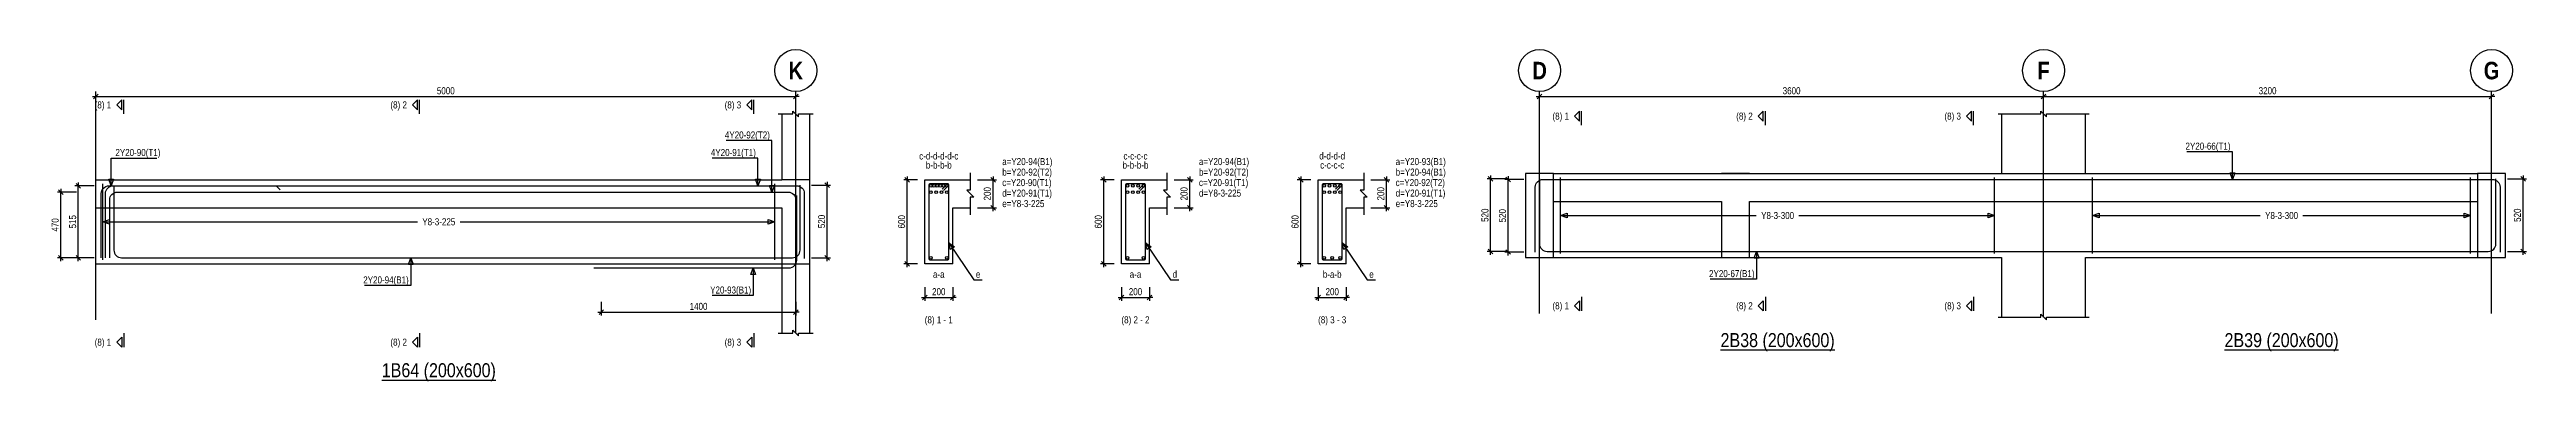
# Model space of a CAD drawing. Extents: x 0 to 206258, y -403073 to 0.
# Drawn here: x 12479 to 47865, y -349194 to -344454 of the extents above; entities that cross this region are included whole.
import ezdxf
from ezdxf.enums import TextEntityAlignment as Align
from ezdxf.lldxf.tags import DXFTag

# ---------------------------------------------------------------- set-up
doc = ezdxf.new("R2010")
doc.units = 0
doc.header["$LTSCALE"] = 1000
for name, color, linetype in [('Axis Circle(Dir 2)', 150, 'Continuous'), ('Axis Label(Dir 1)', 7, 'Continuous'), ('Axis Line(Dir 2)', 150, 'CENTER2'), ('Break Line', 5, 'Continuous'), ('Dimension Line', 5, 'Continuous'), ('Front Elevation Line', 40, 'Continuous'), ('Leader Line', 5, 'Continuous'), ('Link Line', 3, 'Continuous'), ('Rebar Kink', 4, 'Continuous'), ('Rebar Label', 6, 'Continuous'), ('Rebar Line', 7, 'Continuous'), ('Section Label', 1, 'Continuous'), ('Section Line', 1, 'Continuous'), ('Top Rebar Label', 6, 'Continuous'), ('Top Rebar Line', 7, 'Continuous')]:
    doc.layers.add(name, color=color, linetype=linetype)
for name, color, linetype, true_color in [('Back Elevation Line', 191, 'HIDDEN2', 0xd4aaff), ('Beam Label(D)', 94, 'Continuous', 0x008100), ('Beam Line(D)', 112, 'Continuous', 0x00bd5e), ('Link Label', 94, 'Continuous', 0x008100)]:
    doc.layers.add(name, color=color, linetype=linetype, true_color=true_color)
doc.styles.add('Axis Label(Dir 1)', font='ARIALNB.TTF', dxfattribs={"height": 250})
doc.styles.add('Beam Label(D)', font='ARIALN.TTF', dxfattribs={"height": 200})
doc.styles.add('Dimension Text', font='ARIALN.TTF', dxfattribs={"height": 100})
doc.styles.add('Link Label', font='ARIALN.TTF', dxfattribs={"height": 100})
doc.styles.add('Rebar Label', font='ARIALN.TTF', dxfattribs={"height": 100})
doc.styles.add('Section Label', font='ARIALN.TTF', dxfattribs={"height": 100})
doc.styles.add('Top Rebar Label', font='ARIALN.TTF', dxfattribs={"height": 100})
tags = doc.linetypes.add('CENTER2', pattern=[1.125, 0.75, -0.125, 0.125, -0.125]).pattern_tags.tags
tags[10:11] = [DXFTag(74, 4), DXFTag(75, 0), DXFTag(340, '0'), DXFTag(46, 0.0), DXFTag(50, 0.0), DXFTag(44, 0.0), DXFTag(45, 0.0)]
tags[8:9] = [DXFTag(74, 4), DXFTag(75, 0), DXFTag(340, '0'), DXFTag(46, 0.0), DXFTag(50, 0.0), DXFTag(44, 0.0), DXFTag(45, 0.0)]
tags[6:7] = [DXFTag(74, 4), DXFTag(75, 0), DXFTag(340, '0'), DXFTag(46, 0.0), DXFTag(50, 0.0), DXFTag(44, 0.0), DXFTag(45, 0.0)]
tags[4:5] = [DXFTag(74, 4), DXFTag(75, 0), DXFTag(340, '0'), DXFTag(46, 0.0), DXFTag(50, 0.0), DXFTag(44, 0.0), DXFTag(45, 0.0)]
tags = doc.linetypes.add('HIDDEN2', pattern=[0.1875, 0.125, -0.0625]).pattern_tags.tags
tags[6:7] = [DXFTag(74, 4), DXFTag(75, 0), DXFTag(340, '0'), DXFTag(46, 0.0), DXFTag(50, 0.0), DXFTag(44, 0.0), DXFTag(45, 0.0)]
tags[4:5] = [DXFTag(74, 4), DXFTag(75, 0), DXFTag(340, '0'), DXFTag(46, 0.0), DXFTag(50, 0.0), DXFTag(44, 0.0), DXFTag(45, 0.0)]
doc.dimstyles.new('BEAM', dxfattribs={"dimtxt": 100, "dimasz": 30, "dimexe": 48.3, "dimexo": 103.5, "dimgap": 30, "dimtad": 1, "dimtoh": 1, "dimdec": 1, "dimlfac": 0.5, "dimdsep": 46, "dimtxsty": 'Dimension Text', "dimblk": 'PCDIM_TICK', "dimcen": 0.09, "dimclrd": 5, "dimclre": 5, "dimclrt": 5, "dimadec": 1, "dimazin": 0, "dimtp": 1, "dimtm": 1, "dimtfac": 1, "dimtdec": 4, "dimtofl": 0, "dimtmove": 0, "dimatfit": 3, "dimfxl": 1, "dimtolj": 1, "dimtzin": 0, "dimarcsym": 0})

msp = doc.modelspace()

# ---------------------------------------------------------------- texts
at = {"layer": 'Axis Label(Dir 1)', "transparency": 33554687, "style": 'Axis Label(Dir 1)'}
for s, p in [('K', (23140.146, -344754.284)), ('D', (33767.055, -344754.284)), ('F', (40967.055, -344754.284)), ('G', (47367.055, -344754.284))]:
    msp.add_text(s, height=250, dxfattribs=at).set_placement(p, align=Align.MIDDLE_CENTER)
at = {"layer": 'Beam Label(D)', "transparency": 33554687, "style": 'Beam Label(D)'}
for s, p in [('%%U2B38 (200x600)', (37167.055, -348504.284)), ('%%U2B39 (200x600)', (44367.055, -348504.284)), ('%%U1B64 (200x600)', (18040.146, -348934.284))]:
    msp.add_text(s, height=200, dxfattribs=at).set_placement(p, align=Align.TOP_CENTER)
at = {"layer": 'Link Label', "transparency": 33554687, "style": 'Link Label'}
for s, p in [(' e=Y8-3-225', (26058.145, -346704.284)), (' d=Y8-3-225', (28868.384, -346554.284)), (' e=Y8-3-225', (31678.623, -346704.284)), ('e', (25713.145, -347714.284)), ('d', (28523.384, -347714.284)), ('e', (31333.623, -347714.284))]:
    msp.add_text(s, height=100, dxfattribs=at).set_placement(p)
for s, p in [('Y8-3-300', (37167.055, -346824.284)), ('Y8-3-300', (44367.055, -346824.284)), ('Y8-3-225', (18040.146, -346914.284))]:
    msp.add_text(s, height=100, dxfattribs=at).set_placement(p, align=Align.MIDDLE_CENTER)
at = {"layer": 'Rebar Label', "transparency": 33554687, "style": 'Rebar Label'}
for s, p in [('c-d-d-d-d-c', (25183.145, -346054.284)), ('b-b-b-b', (25183.145, -346184.284)), ('b-b-b-b', (27993.384, -346184.284)), ('c-c-c-c', (27993.384, -346054.284)), ('d-d-d-d', (30803.623, -346054.284)), ('c-c-c-c', (30803.623, -346184.284)), ('a-a', (25183.145, -347744.284)), ('a-a', (27993.384, -347744.284)), ('b-a-b', (30803.623, -347744.284))]:
    msp.add_text(s, height=100, dxfattribs=at).set_placement(p, align=Align.BOTTOM_CENTER)
for s, p in [(' a=Y20-94(B1)', (26058.145, -346104.284)), (' a=Y20-94(B1)', (28868.384, -346104.284)), (' a=Y20-93(B1)', (31678.623, -346104.284)), (' b=Y20-94(B1)', (31678.623, -346254.284))]:
    msp.add_text(s, height=100, dxfattribs=at).set_placement(p)
for s, p in [(' 2Y20-94(B1)', (17610.146, -347794.284)), (' Y20-93(B1)', (22502.423, -347938.491)), (' 2Y20-67(B1)', (36837.055, -347704.284))]:
    msp.add_text(s, height=100, dxfattribs=at).set_placement(p, align=Align.RIGHT)
at = {"layer": 'Section Label', "transparency": 33554687, "style": 'Section Label'}
for s, p in [('(8) 1', (13359.435, -345244.994)), ('(8) 2', (17584.435, -345244.994)), ('(8) 3', (22359.435, -345244.994)), ('(8) 1', (34186.344, -345404.994)), ('(8) 2', (36811.344, -345404.994)), ('(8) 3', (39786.344, -345404.994)), ('(8) 1', (34186.344, -348113.573)), ('(8) 2', (36811.344, -348113.573)), ('(8) 3', (39786.344, -348113.573)), ('(8) 1', (13359.435, -348633.573)), ('(8) 2', (17584.435, -348633.573)), ('(8) 3', (22359.435, -348633.573))]:
    msp.add_text(s, height=100, dxfattribs=at).set_placement(p, align=Align.MIDDLE_RIGHT)
for s, p in [('(8) 1 - 1', (25183.145, -348394.284)), ('(8) 2 - 2', (27993.384, -348394.284)), ('(8) 3 - 3', (30803.623, -348394.284))]:
    msp.add_text(s, height=100, dxfattribs=at).set_placement(p, align=Align.BOTTOM_CENTER)
at = {"layer": 'Top Rebar Label', "transparency": 33554687, "style": 'Top Rebar Label'}
for s, p in [(' 4Y20-92(T2)', (22770.146, -345724.284)), (' 4Y20-91(T1)', (22570.146, -345974.284)), (' 2Y20-66(T1)', (43637.055, -345884.284))]:
    msp.add_text(s, height=100, dxfattribs=at).set_placement(p, align=Align.RIGHT)
for s, p in [(' 2Y20-90(T1)', (13388.146, -345974.284)), (' c=Y20-90(T1)', (26058.145, -346404.284)), (' b=Y20-92(T2)', (26058.145, -346254.284)), (' c=Y20-91(T1)', (28868.384, -346404.284)), (' b=Y20-92(T2)', (28868.384, -346254.284)), (' c=Y20-92(T2)', (31678.623, -346404.284)), (' d=Y20-91(T1)', (26058.145, -346554.284)), (' d=Y20-91(T1)', (31678.623, -346554.284))]:
    msp.add_text(s, height=100, dxfattribs=at).set_placement(p)

# ---------------------------------------------------------------- blocks, each defined once
blk = doc.blocks.new('PCDIM_TICK')
at = {"layer": 'Dimension Line', "color": 0, "transparency": 33554687}
for p, q in [((1.1, 1.1), (-1.1, -1.1)), ((1.6, 0), (0, 0))]:
    blk.add_line(p, q, dxfattribs=at)
blk = doc.blocks.new('*U4144')
at = {"layer": 'Dimension Line', "color": 5, "true_color": 0x0000ff, "transparency": 16777216}
for p, q in [((20362, -348058), (20362, -348253)), ((23140, -348058), (23140, -348253)), ((20362, -348204), (23140, -348204))]:
    blk.add_line(p, q, dxfattribs=at)
at = {"layer": 'Dimension Line', "color": 5, "true_color": 0x0000ff, "transparency": 16777216, "xscale": 30, "yscale": 30, "rotation": 180.0000000000004}
blk.add_blockref('PCDIM_TICK', (20362, -348204), dxfattribs=at)
at = {"layer": 'Dimension Line', "color": 5, "true_color": 0x0000ff, "transparency": 16777216, "xscale": 30, "yscale": 30}
blk.add_blockref('PCDIM_TICK', (23140, -348204), dxfattribs=at)
at = {"layer": 'Dimension Line', "color": 5, "true_color": 0x0000ff, "transparency": 16777216, "insert": (21751, -348174), "char_height": 100, "width": 238.4, "attachment_point": 8, "style": 'Dimension Text'}
blk.add_mtext('1400', dxfattribs=at)
blk = doc.blocks.new('*U4145')
at = {"layer": 'Dimension Line', "color": 5, "true_color": 0x0000ff, "transparency": 16777216}
for p, q in [((13115, -346400), (12842, -346400)), ((12890, -347428), (12890, -346400)), ((13115, -347428), (12842, -347428))]:
    blk.add_line(p, q, dxfattribs=at)
at = {"layer": 'Dimension Line', "color": 5, "true_color": 0x0000ff, "transparency": 16777216, "xscale": 30, "yscale": 30}
for p, rotation in [((12890, -346400), 89.99999999999447), ((12890, -347428), 269.9999999999834)]:
    blk.add_blockref('PCDIM_TICK', p, dxfattribs=dict(at, rotation=rotation))
at = {"layer": 'Dimension Line', "color": 5, "true_color": 0x0000ff, "transparency": 16777216, "insert": (12860, -346914), "char_height": 100, "width": 182.37, "attachment_point": 8, "rotation": 90, "style": 'Dimension Text'}
blk.add_mtext('515', dxfattribs=at)
blk = doc.blocks.new('*U4146')
at = {"layer": 'Dimension Line', "color": 5, "true_color": 0x0000ff, "transparency": 16777216}
for p, q in [((12865, -346490), (12592, -346490)), ((12640, -347428), (12640, -346490)), ((12865, -347428), (12592, -347428))]:
    blk.add_line(p, q, dxfattribs=at)
at = {"layer": 'Dimension Line', "color": 5, "true_color": 0x0000ff, "transparency": 16777216, "xscale": 30, "yscale": 30}
for p, rotation in [((12640, -346490), 89.99999999999447), ((12640, -347428), 269.9999999999834)]:
    blk.add_blockref('PCDIM_TICK', p, dxfattribs=dict(at, rotation=rotation))
at = {"layer": 'Dimension Line', "color": 5, "true_color": 0x0000ff, "transparency": 16777216, "insert": (12610, -346959), "char_height": 100, "width": 184.72, "attachment_point": 8, "rotation": 90, "style": 'Dimension Text'}
blk.add_mtext('470', dxfattribs=at)
blk = doc.blocks.new('*U4147')
at = {"layer": 'Dimension Line', "color": 5, "true_color": 0x0000ff, "transparency": 16777216}
for p, q in [((23366, -346392), (23638, -346392)), ((23590, -347428), (23590, -346392)), ((23366, -347428), (23638, -347428))]:
    blk.add_line(p, q, dxfattribs=at)
at = {"layer": 'Dimension Line', "color": 5, "true_color": 0x0000ff, "transparency": 16777216, "xscale": 30, "yscale": 30}
for p, rotation in [((23590, -346392), 89.99999999999447), ((23590, -347428), 269.9999999999834)]:
    blk.add_blockref('PCDIM_TICK', p, dxfattribs=dict(at, rotation=rotation))
at = {"layer": 'Dimension Line', "color": 5, "true_color": 0x0000ff, "transparency": 16777216, "insert": (23560, -346910), "char_height": 100, "width": 181.5, "attachment_point": 8, "rotation": 90, "style": 'Dimension Text'}
blk.add_mtext('520', dxfattribs=at)
blk = doc.blocks.new('*U4148')
at = {"layer": 'Dimension Line', "color": 5, "true_color": 0x0000ff, "transparency": 16777216}
for p, q in [((13140, -345271), (13140, -345076)), ((13140, -345124), (23140, -345124)), ((23140, -345271), (23140, -345076))]:
    blk.add_line(p, q, dxfattribs=at)
at = {"layer": 'Dimension Line', "color": 5, "true_color": 0x0000ff, "transparency": 16777216, "xscale": 30, "yscale": 30, "rotation": 180.0000000000004}
blk.add_blockref('PCDIM_TICK', (13140, -345124), dxfattribs=at)
at = {"layer": 'Dimension Line', "color": 5, "true_color": 0x0000ff, "transparency": 16777216, "xscale": 30, "yscale": 30}
blk.add_blockref('PCDIM_TICK', (23140, -345124), dxfattribs=at)
at = {"layer": 'Dimension Line', "color": 5, "true_color": 0x0000ff, "transparency": 16777216, "insert": (18140, -345094), "char_height": 100, "width": 245.98, "attachment_point": 8, "style": 'Dimension Text'}
blk.add_mtext('5000', dxfattribs=at)
blk = doc.blocks.new('*U4149')
at = {"layer": 'Dimension Line', "color": 5, "true_color": 0x0000ff, "transparency": 16777216}
for p, q in [((25737, -346314), (26006, -346314)), ((25958, -346714), (25958, -346314)), ((25737, -346714), (26006, -346714))]:
    blk.add_line(p, q, dxfattribs=at)
at = {"layer": 'Dimension Line', "color": 5, "true_color": 0x0000ff, "transparency": 16777216, "xscale": 30, "yscale": 30}
for p, rotation in [((25958, -346314), 89.99999999999447), ((25958, -346714), 269.9999999999834)]:
    blk.add_blockref('PCDIM_TICK', p, dxfattribs=dict(at, rotation=rotation))
at = {"layer": 'Dimension Line', "color": 5, "true_color": 0x0000ff, "transparency": 16777216, "insert": (25928, -346514), "char_height": 100, "width": 182.77, "attachment_point": 8, "rotation": 90, "style": 'Dimension Text'}
blk.add_mtext('200', dxfattribs=at)
blk = doc.blocks.new('*U4150')
at = {"layer": 'Dimension Line', "color": 5, "true_color": 0x0000ff, "transparency": 16777216}
for p, q in [((24880, -346314), (24685, -346314)), ((24733, -347514), (24733, -346314)), ((24880, -347514), (24685, -347514))]:
    blk.add_line(p, q, dxfattribs=at)
at = {"layer": 'Dimension Line', "color": 5, "true_color": 0x0000ff, "transparency": 16777216, "xscale": 30, "yscale": 30}
for p, rotation in [((24733, -346314), 89.99999999999447), ((24733, -347514), 269.9999999999834)]:
    blk.add_blockref('PCDIM_TICK', p, dxfattribs=dict(at, rotation=rotation))
at = {"layer": 'Dimension Line', "color": 5, "true_color": 0x0000ff, "transparency": 16777216, "insert": (24703, -346914), "char_height": 100, "width": 181.97, "attachment_point": 8, "rotation": 90, "style": 'Dimension Text'}
blk.add_mtext('600', dxfattribs=at)
blk = doc.blocks.new('*U4151')
at = {"layer": 'Dimension Line', "color": 5, "true_color": 0x0000ff, "transparency": 16777216}
for p, q in [((24983, -347848), (24983, -348043)), ((25383, -347848), (25383, -348043)), ((24983, -347994), (25383, -347994))]:
    blk.add_line(p, q, dxfattribs=at)
at = {"layer": 'Dimension Line', "color": 5, "true_color": 0x0000ff, "transparency": 16777216, "xscale": 30, "yscale": 30, "rotation": 180.0000000000004}
blk.add_blockref('PCDIM_TICK', (24983, -347994), dxfattribs=at)
at = {"layer": 'Dimension Line', "color": 5, "true_color": 0x0000ff, "transparency": 16777216, "xscale": 30, "yscale": 30}
blk.add_blockref('PCDIM_TICK', (25383, -347994), dxfattribs=at)
at = {"layer": 'Dimension Line', "color": 5, "true_color": 0x0000ff, "transparency": 16777216, "insert": (25183, -347964), "char_height": 100, "width": 182.77, "attachment_point": 8, "style": 'Dimension Text'}
blk.add_mtext('200', dxfattribs=at)
blk = doc.blocks.new('*U4152')
at = {"layer": 'Dimension Line', "color": 5, "true_color": 0x0000ff, "transparency": 16777216}
for p, q in [((28547, -346314), (28817, -346314)), ((28768, -346714), (28768, -346314)), ((28547, -346714), (28817, -346714))]:
    blk.add_line(p, q, dxfattribs=at)
at = {"layer": 'Dimension Line', "color": 5, "true_color": 0x0000ff, "transparency": 16777216, "xscale": 30, "yscale": 30}
for p, rotation in [((28768, -346314), 89.99999999999447), ((28768, -346714), 269.9999999999834)]:
    blk.add_blockref('PCDIM_TICK', p, dxfattribs=dict(at, rotation=rotation))
at = {"layer": 'Dimension Line', "color": 5, "true_color": 0x0000ff, "transparency": 16777216, "insert": (28738, -346514), "char_height": 100, "width": 182.77, "attachment_point": 8, "rotation": 90, "style": 'Dimension Text'}
blk.add_mtext('200', dxfattribs=at)
blk = doc.blocks.new('*U4153')
at = {"layer": 'Dimension Line', "color": 5, "true_color": 0x0000ff, "transparency": 16777216}
for p, q in [((27690, -346314), (27495, -346314)), ((27543, -347514), (27543, -346314)), ((27690, -347514), (27495, -347514))]:
    blk.add_line(p, q, dxfattribs=at)
at = {"layer": 'Dimension Line', "color": 5, "true_color": 0x0000ff, "transparency": 16777216, "xscale": 30, "yscale": 30}
for p, rotation in [((27543, -346314), 89.99999999999447), ((27543, -347514), 269.9999999999834)]:
    blk.add_blockref('PCDIM_TICK', p, dxfattribs=dict(at, rotation=rotation))
at = {"layer": 'Dimension Line', "color": 5, "true_color": 0x0000ff, "transparency": 16777216, "insert": (27513, -346914), "char_height": 100, "width": 181.97, "attachment_point": 8, "rotation": 90, "style": 'Dimension Text'}
blk.add_mtext('600', dxfattribs=at)
blk = doc.blocks.new('*U4154')
at = {"layer": 'Dimension Line', "color": 5, "true_color": 0x0000ff, "transparency": 16777216}
for p, q in [((27793, -347848), (27793, -348043)), ((28193, -347848), (28193, -348043)), ((27793, -347994), (28193, -347994))]:
    blk.add_line(p, q, dxfattribs=at)
at = {"layer": 'Dimension Line', "color": 5, "true_color": 0x0000ff, "transparency": 16777216, "xscale": 30, "yscale": 30, "rotation": 180.0000000000004}
blk.add_blockref('PCDIM_TICK', (27793, -347994), dxfattribs=at)
at = {"layer": 'Dimension Line', "color": 5, "true_color": 0x0000ff, "transparency": 16777216, "xscale": 30, "yscale": 30}
blk.add_blockref('PCDIM_TICK', (28193, -347994), dxfattribs=at)
at = {"layer": 'Dimension Line', "color": 5, "true_color": 0x0000ff, "transparency": 16777216, "insert": (27993, -347964), "char_height": 100, "width": 182.77, "attachment_point": 8, "style": 'Dimension Text'}
blk.add_mtext('200', dxfattribs=at)
blk = doc.blocks.new('*U4155')
at = {"layer": 'Dimension Line', "color": 5, "true_color": 0x0000ff, "transparency": 16777216}
for p, q in [((31357, -346314), (31627, -346314)), ((31579, -346714), (31579, -346314)), ((31357, -346714), (31627, -346714))]:
    blk.add_line(p, q, dxfattribs=at)
at = {"layer": 'Dimension Line', "color": 5, "true_color": 0x0000ff, "transparency": 16777216, "xscale": 30, "yscale": 30}
for p, rotation in [((31579, -346314), 89.99999999999447), ((31579, -346714), 269.9999999999834)]:
    blk.add_blockref('PCDIM_TICK', p, dxfattribs=dict(at, rotation=rotation))
at = {"layer": 'Dimension Line', "color": 5, "true_color": 0x0000ff, "transparency": 16777216, "insert": (31549, -346514), "char_height": 100, "width": 182.77, "attachment_point": 8, "rotation": 90, "style": 'Dimension Text'}
blk.add_mtext('200', dxfattribs=at)
blk = doc.blocks.new('*U4156')
at = {"layer": 'Dimension Line', "color": 5, "true_color": 0x0000ff, "transparency": 16777216}
for p, q in [((30500, -346314), (30305, -346314)), ((30354, -347514), (30354, -346314)), ((30500, -347514), (30305, -347514))]:
    blk.add_line(p, q, dxfattribs=at)
at = {"layer": 'Dimension Line', "color": 5, "true_color": 0x0000ff, "transparency": 16777216, "xscale": 30, "yscale": 30}
for p, rotation in [((30354, -346314), 89.99999999999447), ((30354, -347514), 269.9999999999834)]:
    blk.add_blockref('PCDIM_TICK', p, dxfattribs=dict(at, rotation=rotation))
at = {"layer": 'Dimension Line', "color": 5, "true_color": 0x0000ff, "transparency": 16777216, "insert": (30324, -346914), "char_height": 100, "width": 181.97, "attachment_point": 8, "rotation": 90, "style": 'Dimension Text'}
blk.add_mtext('600', dxfattribs=at)
blk = doc.blocks.new('*U4157')
at = {"layer": 'Dimension Line', "color": 5, "true_color": 0x0000ff, "transparency": 16777216}
for p, q in [((30604, -347848), (30604, -348043)), ((31004, -347848), (31004, -348043)), ((30604, -347994), (31004, -347994))]:
    blk.add_line(p, q, dxfattribs=at)
at = {"layer": 'Dimension Line', "color": 5, "true_color": 0x0000ff, "transparency": 16777216, "xscale": 30, "yscale": 30, "rotation": 180.0000000000004}
blk.add_blockref('PCDIM_TICK', (30604, -347994), dxfattribs=at)
at = {"layer": 'Dimension Line', "color": 5, "true_color": 0x0000ff, "transparency": 16777216, "xscale": 30, "yscale": 30}
blk.add_blockref('PCDIM_TICK', (31004, -347994), dxfattribs=at)
at = {"layer": 'Dimension Line', "color": 5, "true_color": 0x0000ff, "transparency": 16777216, "insert": (30804, -347964), "char_height": 100, "width": 182.77, "attachment_point": 8, "style": 'Dimension Text'}
blk.add_mtext('200', dxfattribs=at)
blk = doc.blocks.new('*U4158')
at = {"layer": 'Dimension Line', "color": 5, "true_color": 0x0000ff, "transparency": 16777216}
for p, q in [((33542, -346310), (33269, -346310)), ((33317, -347346), (33317, -346310)), ((33542, -347346), (33269, -347346))]:
    blk.add_line(p, q, dxfattribs=at)
at = {"layer": 'Dimension Line', "color": 5, "true_color": 0x0000ff, "transparency": 16777216, "xscale": 30, "yscale": 30}
for p, rotation in [((33317, -346310), 89.99999999999447), ((33317, -347346), 269.9999999999834)]:
    blk.add_blockref('PCDIM_TICK', p, dxfattribs=dict(at, rotation=rotation))
at = {"layer": 'Dimension Line', "color": 5, "true_color": 0x0000ff, "transparency": 16777216, "insert": (33287, -346828), "char_height": 100, "width": 181.5, "attachment_point": 8, "rotation": 90, "style": 'Dimension Text'}
blk.add_mtext('520', dxfattribs=at)
blk = doc.blocks.new('*U4159')
at = {"layer": 'Dimension Line', "color": 5, "true_color": 0x0000ff, "transparency": 16777216}
for p, q in [((33292, -346302), (33019, -346302)), ((33067, -347338), (33067, -346302)), ((33292, -347338), (33019, -347338))]:
    blk.add_line(p, q, dxfattribs=at)
at = {"layer": 'Dimension Line', "color": 5, "true_color": 0x0000ff, "transparency": 16777216, "xscale": 30, "yscale": 30}
for p, rotation in [((33067, -346302), 89.99999999999447), ((33067, -347338), 269.9999999999834)]:
    blk.add_blockref('PCDIM_TICK', p, dxfattribs=dict(at, rotation=rotation))
at = {"layer": 'Dimension Line', "color": 5, "true_color": 0x0000ff, "transparency": 16777216, "insert": (33037, -346820), "char_height": 100, "width": 181.5, "attachment_point": 8, "rotation": 90, "style": 'Dimension Text'}
blk.add_mtext('520', dxfattribs=at)
blk = doc.blocks.new('*U4160')
at = {"layer": 'Dimension Line', "color": 5, "true_color": 0x0000ff, "transparency": 16777216}
for p, q in [((33767, -345271), (33767, -345076)), ((33767, -345124), (40967, -345124)), ((40967, -345271), (40967, -345076))]:
    blk.add_line(p, q, dxfattribs=at)
at = {"layer": 'Dimension Line', "color": 5, "true_color": 0x0000ff, "transparency": 16777216, "xscale": 30, "yscale": 30, "rotation": 180.0000000000004}
blk.add_blockref('PCDIM_TICK', (33767, -345124), dxfattribs=at)
at = {"layer": 'Dimension Line', "color": 5, "true_color": 0x0000ff, "transparency": 16777216, "xscale": 30, "yscale": 30}
blk.add_blockref('PCDIM_TICK', (40967, -345124), dxfattribs=at)
at = {"layer": 'Dimension Line', "color": 5, "true_color": 0x0000ff, "transparency": 16777216, "insert": (37367, -345094), "char_height": 100, "width": 245.98, "attachment_point": 8, "style": 'Dimension Text'}
blk.add_mtext('3600', dxfattribs=at)
blk = doc.blocks.new('*U4170')
at = {"layer": 'Dimension Line', "color": 5, "true_color": 0x0000ff, "transparency": 16777216}
for p, q in [((47593, -346302), (47865, -346302)), ((47817, -347338), (47817, -346302)), ((47593, -347338), (47865, -347338))]:
    blk.add_line(p, q, dxfattribs=at)
at = {"layer": 'Dimension Line', "color": 5, "true_color": 0x0000ff, "transparency": 16777216, "xscale": 30, "yscale": 30}
for p, rotation in [((47817, -346302), 89.99999999999447), ((47817, -347338), 269.9999999999834)]:
    blk.add_blockref('PCDIM_TICK', p, dxfattribs=dict(at, rotation=rotation))
at = {"layer": 'Dimension Line', "color": 5, "true_color": 0x0000ff, "transparency": 16777216, "insert": (47787, -346820), "char_height": 100, "width": 181.5, "attachment_point": 8, "rotation": 90, "style": 'Dimension Text'}
blk.add_mtext('520', dxfattribs=at)
blk = doc.blocks.new('*U4171')
at = {"layer": 'Dimension Line', "color": 5, "true_color": 0x0000ff, "transparency": 16777216}
for p, q in [((40967, -345271), (40967, -345076)), ((40967, -345124), (47367, -345124)), ((47367, -345271), (47367, -345076))]:
    blk.add_line(p, q, dxfattribs=at)
at = {"layer": 'Dimension Line', "color": 5, "true_color": 0x0000ff, "transparency": 16777216, "xscale": 30, "yscale": 30, "rotation": 180.0000000000004}
blk.add_blockref('PCDIM_TICK', (40967, -345124), dxfattribs=at)
at = {"layer": 'Dimension Line', "color": 5, "true_color": 0x0000ff, "transparency": 16777216, "xscale": 30, "yscale": 30}
blk.add_blockref('PCDIM_TICK', (47367, -345124), dxfattribs=at)
at = {"layer": 'Dimension Line', "color": 5, "true_color": 0x0000ff, "transparency": 16777216, "insert": (44167, -345094), "char_height": 100, "width": 245.98, "attachment_point": 8, "style": 'Dimension Text'}
blk.add_mtext('3200', dxfattribs=at)

# ---------------------------------------------------------------- dimensions: what is measured, and where the dimension line sits
at = {"layer": 'Dimension Line', "transparency": 33554687}
for base, p1, p2, text, picture, middle in [((18140.146, -345124.284), (13140.146, -345374.284), (23140.146, -345374.284), '5000', '*U4148', (18140.146, -345124.284)), ((37367.055, -345124.284), (33767.055, -345374.284), (40967.055, -345374.284), '3600', '*U4160', (37367.055, -345124.284)), ((44167.055, -345124.284), (40967.055, -345374.284), (47367.055, -345374.284), '3200', '*U4171', (44167.055, -345124.284)), ((25183.145, -347994.284), (24983.145, -347744.284), (25383.145, -347744.284), '200', '*U4151', (25183.145, -347994.284)), ((27993.384, -347994.284), (27793.384, -347744.284), (28193.384, -347744.284), '200', '*U4154', (27993.384, -347994.284)), ((30803.623, -347994.284), (30603.623, -347744.284), (31003.623, -347744.284), '200', '*U4157', (30803.623, -347994.284)), ((21751.146, -348204.284), (20362.145, -347954.284), (23140.146, -347954.284), '1400', '*U4144', (21751.146, -348204.284))]:
    dim = msp.add_linear_dim(base=base, p1=p1, p2=p2, text=text, dimstyle='BEAM', override={"dimscale": 1, "dimtxt": 100, "dimasz": 30, "dimexe": 48.3, "dimexo": 103.5, "dimgap": 30, "dimtad": 1, "dimtih": 0, "dimdec": 1, "dimlfac": 0.5, "dimzin": 8, "dimlunit": 2, "dimpost": '', "dimtxsty": 'Dimension Text', "dimblk": 'PCDIM_TICK', "dimse1": 0, "dimse2": 0, "dimsd2": 0, "dimclrd": 5, "dimclre": 5, "dimclrt": 5, "dimaunit": 0, "dimadec": 1, "dimazin": 0, "dimtol": 0, "dimtp": 1, "dimtm": 1, "dimtmove": 0}, dxfattribs=at)
    dim.commit()
    dim.dimension.update_dxf_attribs({"geometry": picture, "text_midpoint": middle})
for base, p1, p2, text, picture, middle in [((12890.146, -346914.284), (13218.146, -347428.284), (13218.146, -346400.284), '515', '*U4145', (12890.146, -346914.284)), ((23590.145, -346910.284), (23262.145, -347428.284), (23262.146, -346392.284), '520', '*U4147', (23590.145, -346910.284)), ((24733.145, -346914.284), (24983.145, -347514.284), (24983.145, -346314.284), '600', '*U4150', (24733.145, -346914.284)), ((25958.145, -346514.284), (25633.145, -346714.284), (25633.145, -346314.284), '200', '*U4149', (25958.145, -346514.284)), ((27543.384, -346914.284), (27793.384, -347514.284), (27793.384, -346314.284), '600', '*U4153', (27543.384, -346914.284)), ((28768.384, -346514.284), (28443.384, -346714.284), (28443.384, -346314.284), '200', '*U4152', (28768.384, -346514.284)), ((30353.623, -346914.284), (30603.623, -347514.284), (30603.623, -346314.284), '600', '*U4156', (30353.623, -346914.284)), ((31578.623, -346514.284), (31253.623, -346714.284), (31253.623, -346314.284), '200', '*U4155', (31578.623, -346514.284)), ((33067.055, -346820.284), (33395.055, -347338.284), (33395.055, -346302.284), '520', '*U4159', (33067.055, -346820.284)), ((33317.055, -346828.284), (33645.055, -347346.284), (33645.055, -346310.284), '520', '*U4158', (33317.055, -346828.284)), ((47817.055, -346820.284), (47489.055, -347338.284), (47489.055, -346302.284), '520', '*U4170', (47817.055, -346820.284)), ((12640.146, -346959.284), (12968.146, -347428.284), (12968.146, -346490.284), '470', '*U4146', (12640.146, -346959.284))]:
    dim = msp.add_linear_dim(base=base, p1=p1, p2=p2, angle=90, text=text, dimstyle='BEAM', override={"dimscale": 1, "dimtxt": 100, "dimasz": 30, "dimexe": 48.3, "dimexo": 103.5, "dimgap": 30, "dimtad": 1, "dimtih": 0, "dimdec": 1, "dimlfac": 0.5, "dimzin": 8, "dimlunit": 2, "dimpost": '', "dimtxsty": 'Dimension Text', "dimblk": 'PCDIM_TICK', "dimse1": 0, "dimse2": 0, "dimsd2": 0, "dimclrd": 5, "dimclre": 5, "dimclrt": 5, "dimaunit": 0, "dimadec": 1, "dimazin": 0, "dimtol": 0, "dimtp": 1, "dimtm": 1, "dimtmove": 0}, dxfattribs=at)
    dim.commit()
    dim.dimension.update_dxf_attribs({"geometry": picture, "text_midpoint": middle})

# ---------------------------------------------------------------- linework, layer by layer
at = {"layer": 'Axis Circle(Dir 2)', "transparency": 33554687}
for centre in [(23140.146, -344754.284), (33767.055, -344754.284), (40967.055, -344754.284), (47367.055, -344754.284)]:
    msp.add_circle(centre, 300, dxfattribs=at)
at = {"layer": 'Axis Line(Dir 2)', "transparency": 33554687}
for points in [[(13140.146, -348314.284), (13140.146, -345054.284)], [(23140.146, -348504.284), (23140.146, -345054.284)], [(33767.055, -348224.284), (33767.055, -345054.284)], [(40967.055, -348274.284), (40967.055, -345054.284)], [(47367.055, -348224.284), (47367.055, -345054.284)]]:
    msp.add_lwpolyline(points, dxfattribs=at)
at = {"layer": 'Back Elevation Line', "transparency": 33554687}
for points in [[(13140.146, -346714.284), (13140.146, -346314.284), (22940.146, -346314.284)], [(23340.146, -346314.284), (22940.146, -346314.284)], [(23340.146, -347514.284), (23340.146, -346314.284)], [(33967.055, -346224.284), (33567.055, -346224.284)], [(33567.055, -346224.284), (33567.055, -347424.284)], [(33967.055, -346224.284), (36367.055, -346224.284)], [(36767.055, -346224.284), (36367.055, -346224.284)], [(36767.055, -346224.284), (47167.055, -346224.284)], [(47567.055, -346224.284), (47167.055, -346224.284)], [(47567.055, -347424.284), (47567.055, -346224.284)], [(13140.146, -346714.284), (22940.146, -346714.284)], [(22940.146, -346714.284), (22940.146, -347514.284)], [(33967.055, -347424.284), (33967.055, -346624.284)], [(33967.055, -346624.284), (36367.055, -346624.284)], [(36367.055, -346624.284), (36367.055, -347424.284)], [(36767.055, -347424.284), (36767.055, -346624.284)], [(36767.055, -346624.284), (47167.055, -346624.284)], [(47167.055, -346624.284), (47167.055, -347424.284)], [(33567.055, -347424.284), (33967.055, -347424.284)], [(36367.055, -347424.284), (36767.055, -347424.284)], [(47167.055, -347424.284), (47567.055, -347424.284)], [(22940.146, -347514.284), (23340.146, -347514.284)]]:
    msp.add_lwpolyline(points, dxfattribs=at)
at = {"layer": 'Beam Line(D)', "transparency": 33554687}
for points in [[(22940.146, -345374.284), (22940.146, -346314.284)], [(23340.146, -346314.284), (23340.146, -345374.284)], [(40367.055, -345374.284), (40367.055, -346224.284)], [(41567.055, -346224.284), (41567.055, -345374.284)], [(13140.146, -346314.284), (22940.146, -346314.284)], [(13140.146, -347514.284), (13140.146, -346314.284)], [(23340.146, -348504.284), (23340.146, -346314.284)], [(24983.145, -346314.284), (25383.145, -346314.284)], [(25383.145, -347514.284), (24983.145, -347514.284), (24983.145, -346314.284)], [(25383.145, -346314.284), (25383.145, -346314.284)], [(25383.145, -346314.284), (25633.145, -346314.284)], [(27793.384, -346314.284), (28193.384, -346314.284)], [(28193.384, -347514.284), (27793.384, -347514.284), (27793.384, -346314.284)], [(28193.384, -346314.284), (28193.384, -346314.284)], [(28193.384, -346314.284), (28443.384, -346314.284)], [(30603.623, -346314.284), (31003.623, -346314.284)], [(31003.623, -347514.284), (30603.623, -347514.284), (30603.623, -346314.284)], [(31003.623, -346314.284), (31003.623, -346314.284)], [(31003.623, -346314.284), (31253.623, -346314.284)], [(33567.055, -346224.284), (33567.055, -347424.284)], [(33967.055, -346224.284), (33567.055, -346224.284)], [(33967.055, -346224.284), (40367.055, -346224.284)], [(41567.055, -346224.284), (47167.055, -346224.284)], [(47567.055, -346224.284), (47167.055, -346224.284)], [(47567.055, -347424.284), (47567.055, -346224.284)], [(25383.145, -347514.284), (25383.145, -346714.284), (25633.145, -346714.284)], [(28193.384, -347514.284), (28193.384, -346714.284), (28443.384, -346714.284)], [(31003.623, -347514.284), (31003.623, -346714.284), (31253.623, -346714.284)], [(33567.055, -347424.284), (33967.055, -347424.284)], [(33967.055, -347424.284), (40367.055, -347424.284)], [(40367.055, -347424.284), (40367.055, -348274.284)], [(41567.055, -348274.284), (41567.055, -347424.284)], [(41567.055, -347424.284), (47167.055, -347424.284)], [(47167.055, -347424.284), (47567.055, -347424.284)], [(13140.146, -347514.284), (22940.146, -347514.284)], [(22940.146, -347514.284), (22940.146, -348504.284)]]:
    msp.add_lwpolyline(points, dxfattribs=at)
at = {"layer": 'Break Line', "transparency": 33554687}
for points in [[(22890.146, -345374.284), (23100.146, -345374.284), (23100.146, -345334.284), (23180.146, -345414.284), (23180.146, -345374.284), (23390.146, -345374.284)], [(40317.055, -345374.284), (40927.055, -345374.284), (40927.055, -345334.284), (41007.055, -345414.284), (41007.055, -345374.284), (41617.055, -345374.284)], [(25633.145, -346214.284), (25633.145, -346464.284), (25583.145, -346464.284), (25683.145, -346564.284), (25633.145, -346564.284), (25633.145, -346814.284)], [(28443.384, -346214.284), (28443.384, -346464.284), (28393.384, -346464.284), (28493.384, -346564.284), (28443.384, -346564.284), (28443.384, -346814.284)], [(31253.623, -346214.284), (31253.623, -346464.284), (31203.623, -346464.284), (31303.623, -346564.284), (31253.623, -346564.284), (31253.623, -346814.284)], [(22890.146, -348504.284), (23100.146, -348504.284), (23100.146, -348464.284), (23180.146, -348544.284), (23180.146, -348504.284), (23390.146, -348504.284)], [(40317.055, -348274.284), (40927.055, -348274.284), (40927.055, -348234.284), (41007.055, -348314.284), (41007.055, -348274.284), (41617.055, -348274.284)]]:
    msp.add_lwpolyline(points, dxfattribs=at)
at = {"layer": 'Front Elevation Line', "transparency": 33554687}
for points in [[(33967.055, -346224.284), (33567.055, -346224.284)], [(33567.055, -346224.284), (33567.055, -347424.284)], [(33967.055, -347424.284), (33967.055, -346224.284)], [(47567.055, -346224.284), (47167.055, -346224.284)], [(47167.055, -346224.284), (47167.055, -347424.284)], [(47567.055, -347424.284), (47567.055, -346224.284)], [(33567.055, -347424.284), (33967.055, -347424.284)], [(47167.055, -347424.284), (47567.055, -347424.284)]]:
    msp.add_lwpolyline(points, dxfattribs=at)
at = {"layer": 'Leader Line', "transparency": 33554687}
for points in [[(13358.146, -346400.284), (13358.146, -346004.284), (14013.137, -346004.284)], [(22600.146, -346400.284), (22600.146, -346004.284), (21945.155, -346004.284)], [(22800.146, -346490.284), (22800.146, -345754.284), (22145.155, -345754.284)], [(43667.054, -346310.284), (43667.055, -345914.284), (43012.063, -345914.284)], [(13323.944, -346306.314), (13392.348, -346306.314), (13358.146, -346400.284), (13323.944, -346306.314)], [(22565.944, -346306.314), (22634.348, -346306.314), (22600.146, -346400.284), (22565.944, -346306.314)], [(22765.944, -346396.314), (22834.348, -346396.314), (22800.146, -346490.284), (22765.944, -346396.314)], [(43632.852, -346216.314), (43701.256, -346216.314), (43667.054, -346310.284), (43632.852, -346216.314)], [(13240.146, -346914.284), (13334.115, -346880.082), (13334.115, -346948.486), (13240.146, -346914.284), (17735.502, -346914.284)], [(18344.79, -346914.284), (22840.146, -346914.284), (22746.176, -346948.486), (22746.176, -346880.082), (22840.146, -346914.284)], [(34067.055, -346824.284), (34161.024, -346790.082), (34161.024, -346858.486), (34067.055, -346824.284), (36862.411, -346824.284)], [(37471.699, -346824.284), (40267.055, -346824.284), (40173.086, -346858.486), (40173.086, -346790.082), (40267.055, -346824.284)], [(41667.055, -346824.284), (41761.024, -346790.082), (41761.024, -346858.486), (41667.055, -346824.284), (44062.411, -346824.284)], [(44671.699, -346824.284), (47067.055, -346824.284), (46973.086, -346858.486), (46973.086, -346790.082), (47067.055, -346824.284)], [(17640.146, -347428.284), (17640.146, -347824.284), (16977.472, -347824.284)], [(17674.348, -347522.253), (17605.944, -347522.253), (17640.146, -347428.284), (17674.348, -347522.253)], [(25406.086, -347273.009), (25349.402, -347311.298), (25325.146, -347214.284), (25406.086, -347273.009)], [(25325.146, -347214.284), (25683.145, -347744.284), (25803.957, -347744.284)], [(28216.325, -347273.009), (28159.641, -347311.297), (28135.384, -347214.284), (28216.325, -347273.009)], [(28135.384, -347214.284), (28493.384, -347744.284), (28614.196, -347744.284)], [(31026.563, -347273.008), (30969.879, -347311.297), (30945.622, -347214.283), (31026.563, -347273.008)], [(30945.622, -347214.283), (31303.623, -347744.284), (31424.434, -347744.284)], [(36867.055, -347338.284), (36867.055, -347734.284), (36204.381, -347734.284)], [(36901.257, -347432.253), (36832.853, -347432.253), (36867.055, -347338.284), (36901.257, -347432.253)], [(22532.423, -347572.491), (22532.423, -347968.491), (21946.117, -347968.491)], [(22566.625, -347666.46), (22498.221, -347666.46), (22532.423, -347572.491), (22566.625, -347666.46)]]:
    msp.add_lwpolyline(points, dxfattribs=at)
at = {"layer": 'Link Line', "transparency": 33554687}
for p, q in [((13240.146, -347456.284), (13240.146, -346372.284)), ((22840.146, -347456.284), (22840.146, -346372.284)), ((34067.055, -347366.284), (34067.055, -346282.284)), ((40267.055, -347366.284), (40267.055, -346282.284)), ((41667.055, -347366.284), (41667.055, -346282.284)), ((47067.055, -347366.284), (47067.055, -346282.284))]:
    msp.add_line(p, q, dxfattribs=at)
for points in [[(25250.334, -346466.894), (25321.045, -346396.183, 0.668178638), (25311.145, -346372.284), (25055.145, -346372.284, 0.414213562), (25041.145, -346386.284), (25041.145, -347442.284, 0.414213562), (25055.145, -347456.284), (25311.145, -347456.284, 0.414213562), (25325.145, -347442.284), (25325.145, -346386.284, 0.668178638), (25301.246, -346376.384), (25230.535, -346447.095)], [(28060.573, -346466.894), (28131.284, -346396.183, 0.668178638), (28121.384, -346372.284), (27865.384, -346372.284, 0.414213562), (27851.384, -346386.284), (27851.384, -347442.284, 0.414213562), (27865.384, -347456.284), (28121.384, -347456.284, 0.414213562), (28135.384, -347442.284), (28135.384, -346386.284, 0.668178638), (28111.485, -346376.384), (28040.774, -346447.095)], [(30870.812, -346466.894), (30941.522, -346396.183, 0.668178638), (30931.623, -346372.284), (30675.623, -346372.284, 0.414213562), (30661.623, -346386.284), (30661.623, -347442.284, 0.414213562), (30675.623, -347456.284), (30931.623, -347456.284, 0.414213562), (30945.623, -347442.284), (30945.623, -346386.284, 0.668178638), (30921.723, -346376.384), (30851.013, -346447.095)]]:
    msp.add_lwpolyline(points, format="xyb", dxfattribs=at)
at = {"layer": 'Rebar Kink', "transparency": 33554687}
msp.add_line((15774.714, -346456.852), (15718.146, -346400.284), dxfattribs=at)
at = {"layer": 'Rebar Line', "transparency": 33554687}
for points in [[(13398.146, -346400.284), (13398.146, -347318.328, 0.414213562), (13508.102, -347428.284), (23092.19, -347428.284, 0.414213543), (23202.146, -347318.328), (23202.146, -346392.284)], [(33765.055, -346302.284), (33765.055, -347228.328, 0.414213562), (33875.011, -347338.284), (47319.099, -347338.284, 0.414213543), (47429.055, -347228.328), (47429.055, -346302.284)], [(20254.423, -347572.491), (23044.467, -347572.491, 0.414213543), (23154.423, -347462.535), (23154.423, -346536.491)]]:
    msp.add_lwpolyline(points, format="xyb", dxfattribs=at)
for centre in [(25069.145, -346400.284), (25114.745, -346400.284), (25160.345, -346400.284), (25205.945, -346400.284), (25251.545, -346400.284), (25297.145, -346400.284), (27879.384, -346400.284), (27955.384, -346400.284), (28031.384, -346400.284), (28107.384, -346400.284), (30689.623, -346400.284), (30765.623, -346400.284), (30841.623, -346400.284), (30917.623, -346400.284), (25069.145, -346490.284), (25145.145, -346490.284), (25221.145, -346490.284), (25297.145, -346490.284), (27879.384, -346490.284), (27955.384, -346490.284), (28031.384, -346490.284), (28107.384, -346490.284), (30689.623, -346490.284), (30765.623, -346490.284), (30841.623, -346490.284), (30917.623, -346490.284), (25069.145, -347428.284), (25297.145, -347428.284), (27879.384, -347428.284), (28107.384, -347428.284), (30689.623, -347428.284), (30803.623, -347428.284), (30917.623, -347428.284)]:
    msp.add_circle(centre, 20, dxfattribs=at)
at = {"layer": 'Section Line', "transparency": 33554687}
for points in [[(13510.146, -345174.284), (13439.435, -345244.994), (13510.146, -345315.705), (13510.146, -345174.284)], [(13540.146, -345374.284), (13540.146, -345174.284)], [(17735.146, -345174.284), (17664.435, -345244.994), (17735.146, -345315.705), (17735.146, -345174.284)], [(17765.146, -345374.284), (17765.146, -345174.284)], [(22510.145, -345174.284), (22439.435, -345244.994), (22510.145, -345315.705), (22510.145, -345174.284)], [(22540.145, -345374.284), (22540.145, -345174.284)], [(34337.055, -345334.284), (34266.344, -345404.994), (34337.055, -345475.705), (34337.055, -345334.284)], [(34367.055, -345534.284), (34367.055, -345334.284)], [(36962.055, -345334.284), (36891.344, -345404.994), (36962.055, -345475.705), (36962.055, -345334.284)], [(36992.055, -345534.284), (36992.055, -345334.284)], [(39937.055, -345334.284), (39866.344, -345404.994), (39937.055, -345475.705), (39937.055, -345334.284)], [(39967.055, -345534.284), (39967.055, -345334.284)], [(34337.055, -348184.284), (34337.055, -348184.284), (34266.344, -348113.573), (34337.055, -348042.862), (34337.055, -348184.284)], [(34367.055, -347984.284), (34367.055, -348184.284)], [(36962.055, -348184.284), (36962.055, -348184.284), (36891.344, -348113.573), (36962.055, -348042.862), (36962.055, -348184.284)], [(36992.055, -347984.284), (36992.055, -348184.284)], [(39937.055, -348184.284), (39937.055, -348184.284), (39866.344, -348113.573), (39937.055, -348042.862), (39937.055, -348184.284)], [(39967.055, -347984.284), (39967.055, -348184.284)], [(13540.146, -348504.284), (13540.146, -348704.284)], [(17765.146, -348504.284), (17765.146, -348704.284)], [(22540.145, -348504.284), (22540.145, -348704.284)], [(13510.146, -348704.284), (13510.146, -348704.284), (13439.435, -348633.573), (13510.146, -348562.862), (13510.146, -348704.284)], [(17735.146, -348704.284), (17735.146, -348704.284), (17664.435, -348633.573), (17735.146, -348562.862), (17735.146, -348704.284)], [(22510.145, -348704.284), (22510.145, -348704.284), (22439.435, -348633.573), (22510.145, -348562.862), (22510.145, -348704.284)]]:
    msp.add_lwpolyline(points, dxfattribs=at)
at = {"layer": 'Top Rebar Line', "transparency": 33554687}
for points in [[(13218.146, -347428.284), (13218.146, -346510.239, -0.414213562), (13328.102, -346400.284), (15718.146, -346400.284)], [(13278.146, -347428.284), (13278.146, -346510.239, -0.414213562), (13388.102, -346400.284), (23152.19, -346400.284, -0.414213562), (23262.145, -346510.239), (23262.145, -347436.284)], [(33705.055, -347346.284), (33705.055, -346420.239, -0.414213562), (33815.011, -346310.284), (47379.099, -346310.284, -0.414213562), (47489.055, -346420.239), (47489.055, -347346.284)], [(13338.146, -347428.284), (13338.146, -346600.239, -0.414213562), (13448.102, -346490.284), (23032.19, -346490.284, -0.414213562), (23142.145, -346600.239), (23142.145, -347436.284)]]:
    msp.add_lwpolyline(points, format="xyb", dxfattribs=at)

msp.set_redraw_order([(e.dxf.handle, doc.entitydb.next_handle()) for e in msp.query("TEXT MTEXT ATTDEF DIMENSION ARC_DIMENSION")])  # texts and dimensions are drawn at this point

doc.saveas('drawing.dxf')
